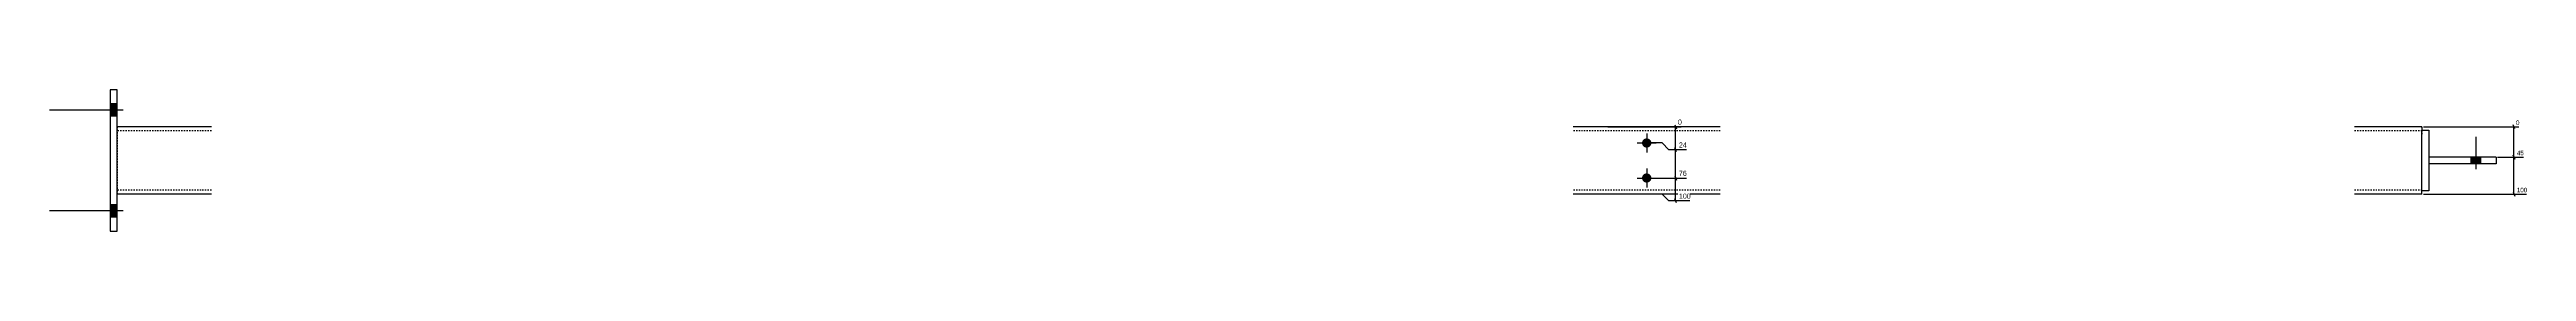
# Model space of a CAD drawing. Header units: millimetres. Extents: x 5 to 26112, y 5 to 1207.
# Drawn here: x 13114 to 16781, y 5 to 215 of the extents above; entities that cross this region are included whole.
import ezdxf

# ---------------------------------------------------------------- set-up
doc = ezdxf.new("R2010")
doc.units = ezdxf.units.MM
doc.linetypes.add('DXK_LINE_DOT2', pattern=[3.9198, 1.9599, -1.9599])
doc.layers.add('MÅLSÆTNING', color=7, linetype='Continuous')
doc.layers.add('STÅL', color=7, linetype='Continuous')
doc.styles.add('Arial Narrow', font='ARIALN.TTF', dxfattribs={"height": 0.2})

msp = doc.modelspace()

# ---------------------------------------------------------------- hatches: boundary and pattern name
at = {"layer": 'STÅL', "linetype": 'Continuous'}
for points in [[(13213.5, 175.8), (13213.5, 193.8), (13203.5, 193.8), (13203.5, 175.8)], [(15478.5, 142.8, -1), (15478.5, 128.8, -1)], [(16713.5, 114.8), (16699.5, 114.8), (16699.5, 104.8), (16713.5, 104.8)], [(16713.5, 114.8), (16699.5, 114.8), (16699.5, 104.8), (16713.5, 104.8)], [(15478.5, 90.8, -1), (15478.5, 76.8, -1)], [(13213.5, 25.8), (13213.5, 43.8), (13203.5, 43.8), (13203.5, 25.8)]]:
    msp.add_hatch(color=96, dxfattribs=at).paths.add_polyline_path(points)

# ---------------------------------------------------------------- linework, layer by layer
at = {"layer": 'MÅLSÆTNING', "color": 7, "linetype": 'Continuous'}
for p, q in [((15420.8, 159.8), (15529.6, 159.8)), ((15520.1, 162.8), (15522.5, 156.8)), ((15521.3, 125.8), (15521.3, 159.8)), ((16628.5, 159.8), (16770, 159.8)), ((16763.9, 156.8), (16761.5, 162.8)), ((15501.3, 135.8), (15480.5, 135.8)), ((15501.3, 135.8), (15480.5, 135.8)), ((15511.3, 125.8), (15501.3, 135.8)), ((15511.3, 125.8), (15501.3, 135.8)), ((15537.4, 125.8), (15511.3, 125.8)), ((15537.4, 125.8), (15511.3, 125.8)), ((15522.5, 122.8), (15520.1, 128.8)), ((15522.5, 122.8), (15520.1, 128.8)), ((15521.3, 83.8), (15521.3, 125.8)), ((16738.5, 114.8), (16776.8, 114.8)), ((16763.9, 111.8), (16761.5, 117.8)), ((16762.7, 59.8), (16762.7, 114.8)), ((15480.5, 83.8), (15537.4, 83.8)), ((15480.5, 83.8), (15537.4, 83.8)), ((15520.1, 86.8), (15522.5, 80.8)), ((15520.1, 86.8), (15522.5, 80.8)), ((15521.3, 49.8), (15521.3, 83.8)), ((15501.3, 59.8), (15472.2, 59.8)), ((15511.3, 49.8), (15501.3, 59.8)), ((15542.2, 49.8), (15511.3, 49.8)), ((15522.5, 46.8), (15520.1, 52.8)), ((16628.5, 59.8), (16781.1, 59.8)), ((16761.5, 62.8), (16763.9, 56.8))]:
    msp.add_line(p, q, dxfattribs=at)
at = {"layer": 'STÅL', "color": 96, "linetype": 'Continuous'}
for p, q in [((13222.8, 184.8), (13113.5, 184.8)), ((13213.5, 193.8), (13203.5, 193.8)), ((13213.5, 175.8), (13203.5, 175.8)), ((15478.5, 149.8), (15478.5, 121.8)), ((15464.5, 135.8), (15492.5, 135.8)), ((16699.5, 104.8), (16699.5, 114.8)), ((16699.5, 104.8), (16699.5, 114.8)), ((16706.5, 96.8), (16706.5, 144.8)), ((16706.5, 96.8), (16706.5, 144.8)), ((16713.5, 104.8), (16713.5, 114.8)), ((16713.5, 104.8), (16713.5, 114.8)), ((15464.5, 83.8), (15492.5, 83.8)), ((15478.5, 97.8), (15478.5, 69.8)), ((13213.5, 43.8), (13203.5, 43.8)), ((13222.8, 34.8), (13113.5, 34.8)), ((13213.5, 25.8), (13203.5, 25.8))]:
    msp.add_line(p, q, dxfattribs=at)
at = {"layer": 'STÅL', "color": 2, "linetype": 'Continuous'}
for p, q in [((13213.5, 214.8), (13203.5, 214.8)), ((13203.5, 214.8), (13203.5, 4.8)), ((13213.5, 4.8), (13213.5, 214.8)), ((13353.5, 159.8), (13213.5, 159.8)), ((15587.5, 159.8), (15369.5, 159.8)), ((16626.5, 159.8), (16526.5, 159.8)), ((16626.5, 159.8), (16626.5, 158.9)), ((16626.5, 158.9), (16626.5, 154.8)), ((16626.5, 64.8), (16626.5, 154.8)), ((16626.5, 154.8), (16636.5, 154.8)), ((16636.5, 154.8), (16636.5, 64.8)), ((16736.5, 114.8), (16636.5, 114.8)), ((16636.5, 114.8), (16636.5, 104.8)), ((16736.5, 114.8), (16736.5, 104.8)), ((16736.5, 104.8), (16636.5, 104.8)), ((13353.5, 59.8), (13213.5, 59.8)), ((15587.5, 59.8), (15369.5, 59.8)), ((16626.5, 59.8), (16526.5, 59.8)), ((16626.5, 59.8), (16626.5, 64.8)), ((16636.5, 64.8), (16626.5, 64.8)), ((13203.5, 4.8), (13213.5, 4.8))]:
    msp.add_line(p, q, dxfattribs=at)
at = {"layer": 'STÅL', "color": 7, "linetype": 'DXK_LINE_DOT2'}
for p, q in [((13213.5, 159.8), (13213.5, 60.7)), ((13353.5, 153.8), (13213.5, 153.8)), ((15587.5, 153.8), (15369.5, 153.8)), ((16626.5, 153.8), (16526.5, 153.8)), ((16626.5, 158.9), (16626.5, 159.8)), ((16626.5, 154.8), (16626.5, 147.8)), ((16626.5, 64.8), (16626.5, 147.8)), ((13353.5, 65.8), (13213.5, 65.8)), ((13213.5, 60.7), (13213.5, 59.8)), ((15587.5, 65.8), (15369.5, 65.8)), ((16626.5, 65.8), (16526.5, 65.8))]:
    msp.add_line(p, q, dxfattribs=at)

# ---------------------------------------------------------------- next in the draw order: wipeouts: each hides what was drawn before it
at = {"color": 0, "linetype": 'Continuous'}
for points in [[(15531.2, 161.4), (15531.2, 172.6), (15523.1, 172.6), (15523.1, 161.4)], [(15537.5, 127.4), (15537.5, 138.6), (15524.6, 138.6), (15524.6, 127.4)], [(16776.9, 116.2), (16776.9, 126), (16765.6, 126), (16765.6, 116.2)], [(15537.5, 85.4), (15537.5, 96.6), (15524.6, 96.6), (15524.6, 85.4)], [(15542.4, 51.4), (15542.4, 62.6), (15524.6, 62.6), (15524.6, 51.4)], [(16781.2, 61.2), (16781.2, 71), (16765.6, 71), (16765.6, 61.2)]]:
    msp.add_wipeout(points, dxfattribs=at).dxf.layer = 'MÅLSÆTNING'

# ---------------------------------------------------------------- next in the draw order: linework, layer by layer
at = {"layer": 'MÅLSÆTNING', "color": 7, "linetype": 'Continuous'}
for p, q in [((16762.7, 114.8), (16762.7, 159.8)), ((16738.5, 114.8), (16776.8, 114.8)), ((16761.5, 117.8), (16763.9, 111.8))]:
    msp.add_line(p, q, dxfattribs=at)

# ---------------------------------------------------------------- next in the draw order: texts
at = {"layer": 'MÅLSÆTNING', "color": 3, "linetype": 'Continuous', "style": 'Arial Narrow'}
for s, height, p in [('0', 7.64, (15524.7, 163)), ('24', 7.64, (15526.2, 129)), ('45', 6.68, (16767, 117.6)), ('76', 7.64, (15526.2, 87)), ('100', 7.64, (15526.2, 53)), ('100', 6.68, (16767, 62.6))]:
    msp.add_text(s, height=height, dxfattribs=at).set_placement(p)

# ---------------------------------------------------------------- next in the draw order: wipeouts: each hides what was drawn before it
at = {"color": 0, "linetype": 'Continuous'}
msp.add_wipeout([(16771.4, 161.2), (16771.4, 171), (16764.3, 171), (16764.3, 161.2)], dxfattribs=at).dxf.layer = 'MÅLSÆTNING'

# ---------------------------------------------------------------- next in the draw order: texts
at = {"layer": 'MÅLSÆTNING', "color": 3, "linetype": 'Continuous', "style": 'Arial Narrow'}
msp.add_text('0', height=6.68, dxfattribs=at).set_placement((16765.7, 162.6))

doc.saveas('drawing.dxf')
